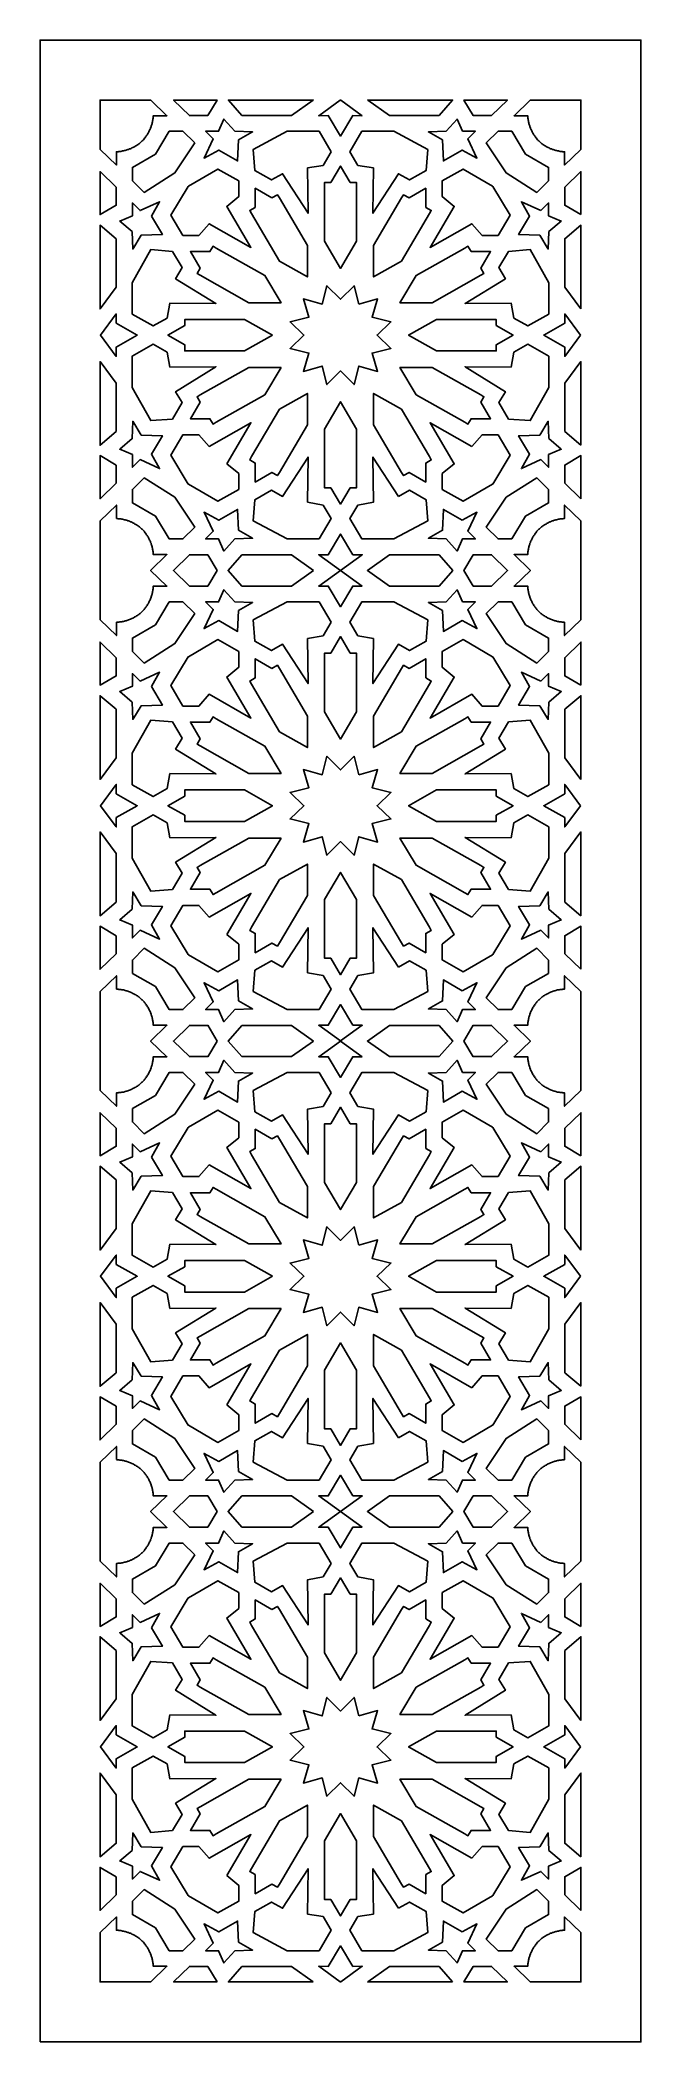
# Model space of a CAD drawing. Extents: x -150 to 150, y -500 to 500.
import ezdxf

# ---------------------------------------------------------------- set-up
doc = ezdxf.new("R2010")
doc.units = 0
doc.layers.add('LAYER_1', color=18, linetype='CONTINUOUS')

msp = doc.modelspace()

# ---------------------------------------------------------------- linework, layer by layer
at = {"layer": 'LAYER_1'}
for points in [[(-150, -500), (150, -500), (150, 500), (-150, 500)], [(-94.8, 470), (-120, 470), (-120, 445.4), (-111.9, 437.5), (-111.9, 444.2), (-111.5, 444.2), (-111, 444.2), (-110.6, 444.3), (-110.1, 444.3), (-109.7, 444.4), (-109.2, 444.5), (-108.8, 444.6), (-108.3, 444.7), (-107.9, 444.8), (-107.5, 444.9), (-107, 445), (-106.6, 445.1), (-106.2, 445.3), (-105.8, 445.4), (-105.3, 445.6), (-104.9, 445.7), (-104.5, 445.9), (-104.1, 446.1), (-103.7, 446.3), (-103.3, 446.5), (-102.9, 446.7), (-102.6, 446.9), (-102.2, 447.2), (-101.8, 447.4), (-101.4, 447.6), (-101.1, 447.9), (-100.7, 448.2), (-100.4, 448.4), (-100, 448.7), (-99.7, 449), (-99.4, 449.3), (-99, 449.6), (-98.7, 449.9), (-98.4, 450.2), (-98.1, 450.6), (-97.9, 450.9), (-97.6, 451.2), (-97.3, 451.6), (-97.1, 451.9), (-96.8, 452.3), (-96.6, 452.7), (-96.3, 453), (-96.1, 453.4), (-95.9, 453.8), (-95.7, 454.2), (-95.5, 454.6), (-95.3, 455), (-95.1, 455.4), (-94.9, 455.8), (-94.8, 456.2), (-94.6, 456.6), (-94.5, 457), (-94.3, 457.4), (-94.2, 457.8), (-94.1, 458.3), (-94, 458.7), (-93.9, 459.1), (-93.8, 459.6), (-93.7, 460), (-93.7, 460.4), (-93.6, 460.9), (-93.6, 461.3), (-93.6, 461.8), (-93.5, 462.2), (-86.7, 462.2), (-94.7, 470)], [(-66.3, 462.3), (-66.4, 462.3), (-75.4, 462.3), (-83.3, 470), (-61.6, 470)], [(-24.5, 462.3), (-49.2, 462.3), (-56, 470), (-13.6, 470)], [(10.9, 462.2), (6.1, 462.3), (0, 452), (-6.1, 462.3), (-10.9, 462.2), (-0.1, 470), (0.1, 470)], [(49.2, 462.3), (24.5, 462.3), (13.6, 470), (56, 470)], [(75.4, 462.3), (66.4, 462.3), (66.3, 462.3), (61.6, 470), (83.3, 470)], [(94.8, 470), (120, 470), (120, 445.4), (111.9, 437.5), (111.9, 444.2), (111.5, 444.2), (111, 444.2), (110.6, 444.3), (110.1, 444.3), (109.7, 444.4), (109.2, 444.5), (108.8, 444.6), (108.3, 444.7), (107.9, 444.8), (107.5, 444.9), (107, 445), (106.6, 445.1), (106.2, 445.3), (105.8, 445.4), (105.3, 445.6), (104.9, 445.7), (104.5, 445.9), (104.1, 446.1), (103.7, 446.3), (103.3, 446.5), (102.9, 446.7), (102.6, 446.9), (102.2, 447.2), (101.8, 447.4), (101.4, 447.6), (101.1, 447.9), (100.7, 448.2), (100.4, 448.4), (100, 448.7), (99.7, 449), (99.4, 449.3), (99, 449.6), (98.7, 449.9), (98.4, 450.2), (98.1, 450.6), (97.9, 450.9), (97.6, 451.2), (97.3, 451.6), (97.1, 451.9), (96.8, 452.3), (96.6, 452.7), (96.3, 453), (96.1, 453.4), (95.9, 453.8), (95.7, 454.2), (95.5, 454.6), (95.3, 455), (95.1, 455.4), (94.9, 455.8), (94.8, 456.2), (94.6, 456.6), (94.5, 457), (94.3, 457.4), (94.2, 457.8), (94.1, 458.3), (94, 458.7), (93.9, 459.1), (93.8, 459.6), (93.7, 460), (93.7, 460.4), (93.6, 460.9), (93.6, 461.3), (93.6, 461.8), (93.5, 462.2), (86.7, 462.2), (94.7, 470)], [(-52.7, 454.4), (-43.9, 454.1), (-51, 450.1), (-51.4, 439.6), (-60.8, 445), (-68.1, 441), (-63.5, 450.6), (-67.4, 454.4), (-60.9, 454.4), (-58.2, 460.5)], [(60.9, 454.4), (67.4, 454.4), (63.5, 450.6), (68.1, 441), (60.8, 445), (51.4, 439.6), (51, 450.1), (43.9, 454.1), (52.7, 454.4), (58.2, 460.5)], [(-72.8, 448.6), (-82.7, 433.6), (-98, 423.9), (-103.9, 429.7), (-103.9, 436.4), (-92.3, 443), (-85.5, 454.4), (-78.7, 454.4)], [(-4.7, 444.2), (-8.7, 437.4), (-16.4, 436.1), (-16.2, 413.5), (-28.9, 433.2), (-34.4, 430.1), (-42.7, 434.8), (-43.6, 445.4), (-26.7, 454.4), (-10.7, 454.4)], [(43.6, 445.4), (42.7, 434.8), (34.4, 430.1), (28.9, 433.2), (16.2, 413.5), (16.4, 436.1), (8.7, 437.4), (4.7, 444.2), (10.7, 454.4), (26.7, 454.4)], [(92.3, 443), (103.9, 436.4), (103.9, 429.7), (98, 423.9), (82.7, 433.6), (72.8, 448.6), (78.7, 454.4), (85.5, 454.4)], [(-112, 426.5), (-112, 419.4), (-112, 417.6), (-112, 417.5), (-120, 412.8), (-120, 434.3)], [(-50.8, 429.7), (-50.8, 421.8), (-56.8, 416.9), (-44.7, 396.4), (-65.6, 408.2), (-70.7, 402.4), (-78.7, 402.4), (-84.7, 412.6), (-76, 426.9), (-75.9, 427), (-75.9, 427), (-61.3, 435.5)], [(4.9, 428.8), (8, 428.8), (8, 426.9), (8, 399.5), (0, 385.9), (-8, 399.5), (-8, 426.9), (-8, 428.8), (-4.9, 428.8), (0, 437)], [(75.9, 427), (75.9, 427), (76, 426.9), (84.7, 412.6), (78.7, 402.4), (70.7, 402.4), (65.6, 408.2), (44.7, 396.4), (56.8, 416.9), (50.8, 421.8), (50.8, 429.7), (61.3, 435.5)], [(120, 412.8), (112, 417.5), (112, 417.6), (112, 419.4), (112, 426.5), (120, 434.3)], [(-34.2, 421.2), (-31.5, 422.7), (-30.5, 421.2), (-16.5, 397.4), (-16.5, 381.7), (-30.4, 389.5), (-44.4, 413.3), (-45.3, 414.9), (-42.6, 416.4), (-42.6, 426)], [(42.6, 416.4), (45.3, 414.9), (44.4, 413.3), (30.4, 389.5), (16.5, 381.7), (16.5, 397.4), (30.5, 421.2), (31.5, 422.7), (34.2, 421.2), (42.6, 426)], [(-94.4, 412.1), (-88.9, 402.9), (-99.5, 402.6), (-103.7, 395.6), (-104, 404.3), (-110.2, 409.6), (-103.9, 412.2), (-103.9, 418.6), (-100.1, 414.8), (-90.3, 419.2)], [(100.1, 414.8), (103.9, 418.6), (103.9, 412.2), (110.2, 409.6), (104, 404.3), (103.7, 395.6), (99.5, 402.6), (88.9, 402.9), (94.4, 412.1), (90.3, 419.2)], [(-112, 400.7), (-112, 398.9), (-112, 376.6), (-120, 365.7), (-120, 407.5)], [(120, 365.7), (112, 376.6), (112, 398.9), (112, 400.7), (120, 407.5)], [(-83.9, 394.4), (-79.1, 386.3), (-82.3, 380.8), (-62.2, 368.4), (-85.2, 368.6), (-86.6, 361.1), (-93.6, 357.2), (-104, 363.1), (-104, 378.8), (-94.7, 395.3)], [(-62, 396.1), (-37.7, 382.4), (-29.7, 368.8), (-45.7, 368.8), (-70, 382.5), (-71.6, 383.4), (-70.1, 386.1), (-74.9, 394.3), (-65.2, 394.3), (-63.6, 397)], [(65.2, 394.3), (74.9, 394.3), (70.1, 386.1), (71.6, 383.4), (70, 382.5), (45.7, 368.8), (29.7, 368.8), (37.7, 382.4), (62, 396.1), (63.6, 397)], [(104, 378.8), (104, 363.1), (93.6, 357.2), (86.6, 361.1), (85.2, 368.6), (62.2, 368.4), (82.3, 380.8), (79.1, 386.3), (83.9, 394.4), (94.7, 395.3)], [(9.1, 368.1), (18.5, 370.7), (18.5, 370.7), (18.5, 370.7), (15.8, 361.5), (25.2, 359.2), (18.3, 352.6), (18.3, 352.6), (18.3, 352.6), (18.3, 352.6), (18.3, 352.6), (25.2, 346), (15.8, 343.6), (18.5, 334.5), (18.5, 334.5), (18.5, 334.5), (9.1, 337.1), (6.8, 327.9), (0, 334.7), (-6.8, 327.9), (-9.1, 337.1), (-18.5, 334.5), (-18.5, 334.5), (-18.5, 334.5), (-15.8, 343.6), (-25.2, 346), (-18.3, 352.6), (-18.3, 352.6), (-18.3, 352.6), (-18.3, 352.6), (-18.3, 352.6), (-25.2, 359.2), (-15.8, 361.5), (-18.5, 370.7), (-18.5, 370.7), (-18.5, 370.7), (-9.1, 368.1), (-6.8, 377.3), (0, 370.5), (6.8, 377.3)], [(0, 370.5), (0, 370.5), (0, 370.5)], [(-112, 358.5), (-101.5, 352.6), (-112, 346.6), (-112, 342), (-119.9, 352.6), (-112, 363.2)], [(-34, 352.6), (-47.9, 344.7), (-77.8, 344.7), (-77.8, 347.8), (-86.2, 352.6), (-77.8, 357.4), (-77.8, 360.4), (-47.9, 360.4)], [(77.8, 357.4), (86.2, 352.6), (77.8, 347.8), (77.8, 344.7), (47.9, 344.7), (34, 352.6), (47.9, 360.4), (77.8, 360.4)], [(119.9, 352.6), (112, 342), (112, 346.6), (101.5, 352.6), (112, 358.5), (112, 363.2)], [(-86.6, 344.1), (-85.2, 336.6), (-62.2, 336.8), (-82.3, 324.3), (-79.1, 318.9), (-83.9, 310.7), (-94.7, 309.9), (-104, 326.4), (-104, 342.1), (-93.6, 348)], [(104, 342.1), (104, 326.4), (94.7, 309.9), (83.9, 310.7), (79.1, 318.9), (82.3, 324.3), (62.2, 336.8), (85.2, 336.6), (86.6, 344.1), (93.6, 348)], [(-112, 328.6), (-112, 306.3), (-112, 304.5), (-120, 297.6), (-120, 339.4)], [(-29.7, 336.4), (-37.7, 322.8), (-62, 309.1), (-63.6, 308.2), (-65.2, 310.8), (-74.9, 310.8), (-70.1, 319.1), (-71.6, 321.8), (-70, 322.7), (-45.7, 336.4)], [(0, 334.7), (0, 334.7), (0, 334.7)], [(70, 322.7), (71.6, 321.8), (70.1, 319.1), (74.9, 310.8), (65.2, 310.8), (63.6, 308.2), (62, 309.1), (37.7, 322.8), (29.7, 336.4), (45.7, 336.4)], [(120, 297.6), (112, 304.5), (112, 306.3), (112, 328.6), (120, 339.4)], [(-16.5, 307.8), (-30.5, 284), (-31.5, 282.4), (-34.2, 284), (-42.6, 279.2), (-42.6, 288.7), (-45.3, 290.3), (-44.4, 291.9), (-30.4, 315.6), (-16.5, 323.5)], [(30.4, 315.6), (44.4, 291.9), (45.3, 290.3), (42.6, 288.7), (42.6, 279.2), (34.2, 284), (31.5, 282.4), (30.5, 284), (16.5, 307.8), (16.5, 323.5)], [(8, 305.7), (8, 278.3), (8, 276.4), (4.9, 276.4), (0, 268.2), (-4.9, 276.4), (-8, 276.4), (-8, 278.3), (-8, 305.7), (0, 319.3)], [(-99.5, 302.6), (-88.9, 302.3), (-94.4, 293.1), (-90.3, 285.9), (-100.1, 290.4), (-103.9, 286.6), (-103.9, 292.9), (-110.2, 295.6), (-104, 300.9), (-103.7, 309.6)], [(-56.8, 288.3), (-50.8, 283.4), (-50.8, 275.5), (-61.3, 269.6), (-75.9, 278.2), (-75.9, 278.2), (-76, 278.2), (-84.7, 292.6), (-78.7, 302.8), (-70.7, 302.8), (-65.6, 297), (-44.7, 308.8)], [(65.6, 297), (70.7, 302.8), (78.7, 302.8), (84.7, 292.6), (76, 278.2), (75.9, 278.2), (75.9, 278.2), (61.3, 269.6), (50.8, 275.5), (50.8, 283.4), (56.8, 288.3), (44.7, 308.8)], [(104, 300.9), (110.2, 295.6), (103.9, 292.9), (103.9, 286.6), (100.1, 290.4), (90.3, 285.9), (94.4, 293.1), (88.9, 302.3), (99.5, 302.6), (103.7, 309.6)], [(-112, 287.7), (-112, 287.6), (-112, 285.8), (-112, 278.7), (-120, 270.9), (-120, 292.4)], [(-16.4, 269.1), (-8.7, 267.7), (-4.7, 261), (-10.7, 250.8), (-26.7, 250.8), (-43.6, 259.8), (-42.7, 270.4), (-34.4, 275.1), (-28.9, 272), (-16.2, 291.7)], [(28.9, 272), (34.4, 275.1), (42.7, 270.4), (43.6, 259.8), (26.7, 250.8), (10.7, 250.8), (4.7, 261), (8.7, 267.7), (16.4, 269.1), (16.2, 291.7)], [(120, 270.9), (112, 278.7), (112, 285.8), (112, 287.6), (112, 287.7), (120, 292.4)], [(-82.7, 271.6), (-72.8, 256.6), (-78.7, 250.8), (-85.5, 250.8), (-92.3, 262.2), (-103.9, 268.8), (-103.9, 275.5), (-98, 281.3)], [(103.9, 275.5), (103.9, 268.8), (92.3, 262.2), (85.5, 250.8), (78.7, 250.8), (72.8, 256.6), (82.7, 271.6), (98, 281.3)], [(-111.9, 261), (-111.5, 261), (-111, 260.9), (-110.6, 260.9), (-110.1, 260.8), (-109.7, 260.8), (-109.2, 260.7), (-108.8, 260.6), (-108.3, 260.5), (-107.9, 260.4), (-107.5, 260.3), (-107, 260.2), (-106.6, 260.1), (-106.2, 259.9), (-105.8, 259.8), (-105.3, 259.6), (-104.9, 259.4), (-104.5, 259.3), (-104.1, 259.1), (-103.7, 258.9), (-103.3, 258.7), (-102.9, 258.5), (-102.6, 258.2), (-102.2, 258), (-101.8, 257.8), (-101.4, 257.5), (-101.1, 257.3), (-100.7, 257), (-100.4, 256.8), (-100, 256.5), (-99.7, 256.2), (-99.4, 255.9), (-99, 255.6), (-98.7, 255.3), (-98.4, 255), (-98.1, 254.6), (-97.9, 254.3), (-97.6, 253.9), (-97.3, 253.6), (-97.1, 253.2), (-96.8, 252.9), (-96.6, 252.5), (-96.3, 252.2), (-96.1, 251.8), (-95.9, 251.4), (-95.7, 251), (-95.5, 250.6), (-95.3, 250.2), (-95.1, 249.8), (-94.9, 249.4), (-94.8, 249), (-94.6, 248.6), (-94.5, 248.2), (-94.3, 247.8), (-94.2, 247.3), (-94.1, 246.9), (-94, 246.5), (-93.9, 246.1), (-93.8, 245.6), (-93.7, 245.2), (-93.7, 244.8), (-93.6, 244.3), (-93.6, 243.9), (-93.6, 243.4), (-93.5, 243), (-86.7, 243), (-94.8, 235.1), (-86.7, 227.2), (-93.5, 227.2), (-93.6, 226.7), (-93.6, 226.3), (-93.6, 225.8), (-93.7, 225.4), (-93.7, 224.9), (-93.8, 224.5), (-93.9, 224.1), (-94, 223.6), (-94.1, 223.2), (-94.2, 222.8), (-94.3, 222.3), (-94.5, 221.9), (-94.6, 221.5), (-94.8, 221.1), (-94.9, 220.7), (-95.1, 220.3), (-95.3, 219.9), (-95.5, 219.5), (-95.7, 219.1), (-95.9, 218.7), (-96.1, 218.3), (-96.3, 218), (-96.6, 217.6), (-96.8, 217.2), (-97.1, 216.9), (-97.3, 216.5), (-97.6, 216.2), (-97.9, 215.8), (-98.1, 215.5), (-98.4, 215.2), (-98.7, 214.8), (-99, 214.5), (-99.4, 214.2), (-99.7, 213.9), (-100, 213.6), (-100.4, 213.4), (-100.7, 213.1), (-101.1, 212.8), (-101.4, 212.6), (-101.8, 212.3), (-102.2, 212.1), (-102.6, 211.9), (-102.9, 211.7), (-103.3, 211.4), (-103.7, 211.2), (-104.1, 211), (-104.5, 210.9), (-104.9, 210.7), (-105.3, 210.5), (-105.8, 210.4), (-106.2, 210.2), (-106.6, 210.1), (-107, 209.9), (-107.5, 209.8), (-107.9, 209.7), (-108.3, 209.6), (-108.8, 209.5), (-109.2, 209.4), (-109.7, 209.3), (-110.1, 209.3), (-110.6, 209.2), (-111, 209.2), (-111.5, 209.2), (-111.9, 209.1), (-111.9, 202.5), (-120, 210.4), (-120, 259.8), (-111.9, 267.7)], [(-51, 255.1), (-43.9, 251.1), (-52.7, 250.8), (-58.2, 244.7), (-60.9, 250.8), (-67.4, 250.8), (-63.5, 254.6), (-68.1, 264.1), (-60.8, 260.1), (-51.4, 265.5)], [(60.8, 260.1), (68.1, 264.1), (63.5, 254.6), (67.4, 250.8), (60.9, 250.8), (58.2, 244.7), (52.7, 250.8), (43.9, 251.1), (51, 255.1), (51.4, 265.5)], [(120, 259.8), (120, 210.4), (111.9, 202.5), (111.9, 209.1), (111.5, 209.2), (111, 209.2), (110.6, 209.2), (110.1, 209.3), (109.7, 209.3), (109.2, 209.4), (108.8, 209.5), (108.3, 209.6), (107.9, 209.7), (107.5, 209.8), (107, 209.9), (106.6, 210.1), (106.2, 210.2), (105.8, 210.4), (105.3, 210.5), (104.9, 210.7), (104.5, 210.9), (104.1, 211), (103.7, 211.2), (103.3, 211.4), (102.9, 211.7), (102.6, 211.9), (102.2, 212.1), (101.8, 212.3), (101.4, 212.6), (101.1, 212.8), (100.7, 213.1), (100.4, 213.4), (100, 213.6), (99.7, 213.9), (99.4, 214.2), (99, 214.5), (98.7, 214.8), (98.4, 215.2), (98.1, 215.5), (97.9, 215.8), (97.6, 216.2), (97.3, 216.5), (97.1, 216.9), (96.8, 217.2), (96.6, 217.6), (96.3, 218), (96.1, 218.3), (95.9, 218.7), (95.7, 219.1), (95.5, 219.5), (95.3, 219.9), (95.1, 220.3), (94.9, 220.7), (94.8, 221.1), (94.6, 221.5), (94.5, 221.9), (94.3, 222.3), (94.2, 222.8), (94.1, 223.2), (94, 223.6), (93.9, 224.1), (93.8, 224.5), (93.7, 224.9), (93.7, 225.4), (93.6, 225.8), (93.6, 226.3), (93.6, 226.7), (93.5, 227.2), (86.7, 227.2), (94.8, 235.1), (86.7, 243), (93.5, 243), (93.6, 243.4), (93.6, 243.9), (93.6, 244.3), (93.7, 244.8), (93.7, 245.2), (93.8, 245.6), (93.9, 246.1), (94, 246.5), (94.1, 246.9), (94.2, 247.3), (94.3, 247.8), (94.5, 248.2), (94.6, 248.6), (94.8, 249), (94.9, 249.4), (95.1, 249.8), (95.3, 250.2), (95.5, 250.6), (95.7, 251), (95.9, 251.4), (96.1, 251.8), (96.3, 252.2), (96.6, 252.5), (96.8, 252.9), (97.1, 253.2), (97.3, 253.6), (97.6, 253.9), (97.9, 254.3), (98.1, 254.6), (98.4, 255), (98.7, 255.3), (99, 255.6), (99.4, 255.9), (99.7, 256.2), (100, 256.5), (100.4, 256.8), (100.7, 257), (101.1, 257.3), (101.4, 257.5), (101.8, 257.8), (102.2, 258), (102.6, 258.2), (102.9, 258.5), (103.3, 258.7), (103.7, 258.9), (104.1, 259.1), (104.5, 259.3), (104.9, 259.4), (105.3, 259.6), (105.8, 259.8), (106.2, 259.9), (106.6, 260.1), (107, 260.2), (107.5, 260.3), (107.9, 260.4), (108.3, 260.5), (108.8, 260.6), (109.2, 260.7), (109.7, 260.8), (110.1, 260.8), (110.6, 260.9), (111, 260.9), (111.5, 261), (111.9, 261), (111.9, 267.7)], [(6.1, 242.9), (10.9, 242.9), (0, 235.1), (-10.9, 242.9), (-6.1, 242.9), (0, 253.2)], [(-61.5, 235.1), (-66.3, 227.2), (-66.4, 227.2), (-75.4, 227.2), (-83.4, 235.1), (-75.4, 242.9), (-66.4, 242.9), (-66.3, 242.9)], [(-13.4, 235.1), (-24.5, 227.2), (-49.2, 227.2), (-56.1, 235.1), (-49.2, 242.9), (-24.5, 242.9)], [(56.1, 235.1), (49.2, 227.2), (24.5, 227.2), (13.4, 235.1), (24.5, 242.9), (49.2, 242.9)], [(66.4, 242.9), (75.4, 242.9), (83.4, 235.1), (75.4, 227.2), (66.4, 227.2), (66.3, 227.2), (61.5, 235.1), (66.3, 242.9)], [(10.9, 227.2), (6.1, 227.2), (0, 216.9), (-6.1, 227.2), (-10.9, 227.2), (0, 235)], [(-52.7, 219.4), (-43.9, 219.1), (-51, 215), (-51.4, 204.6), (-60.8, 210), (-68.1, 206), (-63.5, 215.6), (-67.4, 219.3), (-60.9, 219.3), (-58.2, 225.4)], [(60.9, 219.3), (67.4, 219.3), (63.5, 215.6), (68.1, 206), (60.8, 210), (51.4, 204.6), (51, 215), (43.9, 219.1), (52.7, 219.4), (58.2, 225.4)], [(-72.8, 213.5), (-82.7, 198.5), (-98, 188.8), (-103.9, 194.6), (-103.9, 201.3), (-92.3, 207.9), (-85.5, 219.3), (-78.7, 219.3)], [(-4.7, 209.2), (-8.7, 202.4), (-16.4, 201), (-16.2, 178.5), (-28.9, 198.2), (-34.4, 195), (-42.7, 199.7), (-43.6, 210.3), (-26.7, 219.4), (-10.7, 219.4)], [(43.6, 210.3), (42.7, 199.7), (34.4, 195), (28.9, 198.2), (16.2, 178.5), (16.4, 201), (8.7, 202.4), (4.7, 209.2), (10.7, 219.4), (26.7, 219.4)], [(92.3, 207.9), (103.9, 201.3), (103.9, 194.6), (98, 188.8), (82.7, 198.5), (72.8, 213.5), (78.7, 219.3), (85.5, 219.3)], [(-50.8, 194.6), (-50.8, 186.7), (-56.8, 181.8), (-44.7, 161.3), (-65.6, 173.2), (-70.7, 167.3), (-78.7, 167.3), (-84.7, 177.5), (-76, 191.9), (-75.9, 191.9), (-75.9, 191.9), (-61.3, 200.5)], [(4.9, 193.7), (8, 193.7), (8, 191.9), (8, 164.4), (0, 150.8), (-8, 164.4), (-8, 191.9), (-8, 193.7), (-4.9, 193.7), (0, 202)], [(75.9, 191.9), (75.9, 191.9), (76, 191.9), (84.7, 177.5), (78.7, 167.3), (70.7, 167.3), (65.6, 173.2), (44.7, 161.3), (56.8, 181.8), (50.8, 186.7), (50.8, 194.6), (61.3, 200.5)], [(-112, 191.4), (-112, 184.3), (-112, 182.5), (-112, 182.4), (-120, 177.8), (-120, 199.3)], [(-34.2, 186.1), (-31.5, 187.7), (-30.5, 186.1), (-16.5, 162.3), (-16.5, 146.6), (-30.4, 154.5), (-44.4, 178.3), (-45.3, 179.8), (-42.6, 181.4), (-42.6, 190.9)], [(42.6, 181.4), (45.3, 179.8), (44.4, 178.3), (30.4, 154.5), (16.5, 146.6), (16.5, 162.3), (30.5, 186.1), (31.5, 187.7), (34.2, 186.1), (42.6, 190.9)], [(120, 177.8), (112, 182.4), (112, 182.5), (112, 184.3), (112, 191.4), (120, 199.3)], [(-94.4, 177), (-88.9, 167.8), (-99.5, 167.5), (-103.7, 160.6), (-104, 169.2), (-110.2, 174.5), (-103.9, 177.2), (-103.9, 183.5), (-100.1, 179.8), (-90.3, 184.2)], [(100.1, 179.8), (103.9, 183.5), (103.9, 177.2), (110.2, 174.5), (104, 169.2), (103.7, 160.6), (99.5, 167.5), (88.9, 167.8), (94.4, 177), (90.3, 184.2)], [(-112, 165.7), (-112, 163.8), (-112, 141.5), (-120, 130.7), (-120, 172.5)], [(120, 130.7), (112, 141.5), (112, 163.8), (112, 165.7), (120, 172.5)], [(-83.9, 159.4), (-79.1, 151.2), (-82.3, 145.8), (-62.2, 133.4), (-85.2, 133.6), (-86.6, 126.1), (-93.6, 122.1), (-104, 128), (-104, 143.7), (-94.7, 160.2)], [(-62, 161), (-37.7, 147.3), (-29.7, 133.7), (-45.7, 133.7), (-70, 147.4), (-71.6, 148.3), (-70.1, 151), (-74.9, 159.3), (-65.2, 159.3), (-63.6, 161.9)], [(65.2, 159.3), (74.9, 159.3), (70.1, 151), (71.6, 148.3), (70, 147.4), (45.7, 133.7), (29.7, 133.7), (37.7, 147.3), (62, 161), (63.6, 161.9)], [(104, 143.7), (104, 128), (93.6, 122.1), (86.6, 126.1), (85.2, 133.6), (62.2, 133.4), (82.3, 145.8), (79.1, 151.2), (83.9, 159.4), (94.7, 160.2)], [(9.1, 133), (18.5, 135.6), (18.5, 135.6), (18.5, 135.6), (15.8, 126.5), (25.2, 124.2), (18.3, 117.5), (18.3, 117.5), (18.3, 117.5), (18.3, 117.5), (18.3, 117.5), (25.2, 110.9), (15.8, 108.6), (18.5, 99.4), (18.5, 99.4), (18.5, 99.4), (9.1, 102), (6.8, 92.8), (0, 99.6), (-6.8, 92.8), (-9.1, 102), (-18.5, 99.4), (-18.5, 99.4), (-18.5, 99.4), (-15.8, 108.6), (-25.2, 110.9), (-18.3, 117.5), (-18.3, 117.5), (-18.3, 117.5), (-18.3, 117.5), (-18.3, 117.5), (-25.2, 124.2), (-15.8, 126.5), (-18.5, 135.6), (-18.5, 135.6), (-18.5, 135.6), (-9.1, 133), (-6.8, 142.2), (0, 135.4), (6.8, 142.2)], [(0, 135.4), (0, 135.4), (0, 135.4)], [(-112, 123.5), (-101.5, 117.5), (-112, 111.6), (-112, 106.9), (-119.9, 117.5), (-112, 128.2)], [(-47.9, 125.4), (-34, 117.5), (-47.9, 109.7), (-77.8, 109.7), (-77.8, 112.8), (-86.2, 117.5), (-77.8, 122.3), (-77.8, 125.4), (-75.9, 125.4)], [(77.8, 122.3), (86.2, 117.5), (77.8, 112.8), (77.8, 109.7), (47.9, 109.7), (34, 117.5), (47.9, 125.4), (77.8, 125.4)], [(119.9, 117.5), (112, 106.9), (112, 111.6), (101.5, 117.5), (112, 123.5), (112, 128.2)], [(-86.6, 109), (-85.2, 101.5), (-62.2, 101.7), (-82.3, 89.3), (-79.1, 83.8), (-83.9, 75.7), (-94.7, 74.9), (-104, 91.4), (-104, 107), (-93.6, 112.9)], [(104, 107), (104, 91.4), (94.7, 74.9), (83.9, 75.7), (79.1, 83.8), (82.3, 89.3), (62.2, 101.7), (85.2, 101.5), (86.6, 109), (93.6, 112.9)], [(-112, 93.6), (-112, 71.2), (-112, 69.4), (-120, 62.6), (-120, 104.4)], [(-29.7, 101.4), (-37.7, 87.8), (-62, 74), (-63.6, 73.1), (-65.2, 75.8), (-74.9, 75.8), (-70.1, 84.1), (-71.6, 86.7), (-70, 87.6), (-45.7, 101.4)], [(70, 87.6), (71.6, 86.7), (70.1, 84.1), (74.9, 75.8), (65.2, 75.8), (63.6, 73.1), (62, 74), (37.7, 87.8), (29.7, 101.4), (45.7, 101.4)], [(120, 62.6), (112, 69.4), (112, 71.2), (112, 93.6), (120, 104.4)], [(0, 99.6), (0, 99.6), (0, 99.6)], [(-16.5, 72.7), (-30.5, 49), (-31.5, 47.4), (-34.2, 48.9), (-42.6, 44.1), (-42.6, 53.7), (-45.3, 55.2), (-44.4, 56.8), (-30.4, 80.6), (-16.5, 88.4)], [(8, 70.7), (8, 43.2), (8, 41.4), (4.9, 41.4), (0, 33.1), (-4.9, 41.4), (-8, 41.4), (-8, 43.2), (-8, 70.7), (0, 84.2)], [(30.4, 80.6), (44.4, 56.8), (45.3, 55.2), (42.6, 53.7), (42.6, 44.1), (34.2, 48.9), (31.5, 47.4), (30.5, 49), (16.5, 72.7), (16.5, 88.4)], [(-99.5, 67.6), (-88.9, 67.2), (-94.4, 58), (-90.3, 50.9), (-100.1, 55.3), (-103.9, 51.5), (-103.9, 57.9), (-110.2, 60.5), (-104, 65.9), (-103.7, 74.5)], [(-56.8, 53.2), (-50.8, 48.3), (-50.8, 40.5), (-61.3, 34.6), (-75.9, 43.1), (-75.9, 43.2), (-76, 43.2), (-84.7, 57.5), (-78.7, 67.7), (-70.7, 67.7), (-65.6, 61.9), (-44.7, 73.7)], [(65.6, 61.9), (70.7, 67.7), (78.7, 67.7), (84.7, 57.5), (76, 43.2), (75.9, 43.2), (75.9, 43.1), (61.3, 34.6), (50.8, 40.5), (50.8, 48.3), (56.8, 53.2), (44.7, 73.7)], [(104, 65.9), (110.2, 60.5), (103.9, 57.9), (103.9, 51.5), (100.1, 55.3), (90.3, 50.9), (94.4, 58), (88.9, 67.2), (99.5, 67.6), (103.7, 74.5)], [(-112, 52.6), (-112, 52.5), (-112, 50.7), (-112, 43.6), (-120, 35.8), (-120, 57.3)], [(-16.4, 34), (-8.7, 32.7), (-4.7, 25.9), (-10.7, 15.7), (-26.7, 15.7), (-43.6, 24.8), (-42.7, 35.3), (-34.4, 40), (-28.9, 36.9), (-16.2, 56.6)], [(28.9, 36.9), (34.4, 40), (42.7, 35.3), (43.6, 24.8), (26.7, 15.7), (10.7, 15.7), (4.7, 25.9), (8.7, 32.7), (16.4, 34), (16.2, 56.6)], [(120, 35.8), (112, 43.6), (112, 50.7), (112, 52.5), (112, 52.6), (120, 57.3)], [(-82.7, 36.5), (-72.8, 21.6), (-78.7, 15.7), (-85.5, 15.7), (-92.3, 27.2), (-103.9, 33.8), (-103.9, 40.4), (-98, 46.3)], [(103.9, 40.4), (103.9, 33.8), (92.3, 27.2), (85.5, 15.7), (78.7, 15.7), (72.8, 21.6), (82.7, 36.5), (98, 46.3)], [(-111.9, 25.9), (-111.5, 25.9), (-111, 25.9), (-110.6, 25.8), (-110.1, 25.8), (-109.7, 25.7), (-109.2, 25.6), (-108.8, 25.6), (-108.3, 25.5), (-107.9, 25.4), (-107.5, 25.2), (-107, 25.1), (-106.6, 25), (-106.2, 24.9), (-105.8, 24.7), (-105.3, 24.5), (-104.9, 24.4), (-104.5, 24.2), (-104.1, 24), (-103.7, 23.8), (-103.3, 23.6), (-102.9, 23.4), (-102.6, 23.2), (-102.2, 23), (-101.8, 22.7), (-101.4, 22.5), (-101.1, 22.2), (-100.7, 22), (-100.4, 21.7), (-100, 21.4), (-99.7, 21.1), (-99.4, 20.8), (-99, 20.5), (-98.7, 20.2), (-98.4, 19.9), (-98.1, 19.6), (-97.9, 19.2), (-97.6, 18.9), (-97.3, 18.5), (-97.1, 18.2), (-96.8, 17.8), (-96.6, 17.5), (-96.3, 17.1), (-96.1, 16.7), (-95.9, 16.3), (-95.7, 16), (-95.5, 15.6), (-95.3, 15.2), (-95.1, 14.8), (-94.9, 14.4), (-94.8, 14), (-94.6, 13.5), (-94.5, 13.1), (-94.3, 12.7), (-94.2, 12.3), (-94.1, 11.9), (-94, 11.4), (-93.9, 11), (-93.8, 10.6), (-93.7, 10.1), (-93.7, 9.7), (-93.6, 9.2), (-93.6, 8.8), (-93.6, 8.4), (-93.5, 7.9), (-86.7, 7.9), (-94.8, 0), (-86.7, -7.9), (-93.5, -7.9), (-93.6, -8.4), (-93.6, -8.8), (-93.6, -9.2), (-93.7, -9.7), (-93.7, -10.1), (-93.8, -10.6), (-93.9, -11), (-94, -11.4), (-94.1, -11.9), (-94.2, -12.3), (-94.3, -12.7), (-94.5, -13.1), (-94.6, -13.5), (-94.8, -14), (-94.9, -14.4), (-95.1, -14.8), (-95.3, -15.2), (-95.5, -15.6), (-95.7, -16), (-95.9, -16.3), (-96.1, -16.7), (-96.3, -17.1), (-96.6, -17.5), (-96.8, -17.8), (-97.1, -18.2), (-97.3, -18.5), (-97.6, -18.9), (-97.9, -19.2), (-98.1, -19.6), (-98.4, -19.9), (-98.7, -20.2), (-99, -20.5), (-99.4, -20.8), (-99.7, -21.1), (-100, -21.4), (-100.4, -21.7), (-100.7, -22), (-101.1, -22.2), (-101.4, -22.5), (-101.8, -22.7), (-102.2, -23), (-102.6, -23.2), (-102.9, -23.4), (-103.3, -23.6), (-103.7, -23.8), (-104.1, -24), (-104.5, -24.2), (-104.9, -24.4), (-105.3, -24.5), (-105.8, -24.7), (-106.2, -24.9), (-106.6, -25), (-107, -25.1), (-107.5, -25.2), (-107.9, -25.4), (-108.3, -25.5), (-108.8, -25.6), (-109.2, -25.6), (-109.7, -25.7), (-110.1, -25.8), (-110.6, -25.8), (-111, -25.9), (-111.5, -25.9), (-111.9, -25.9), (-111.9, -32.6), (-120, -24.7), (-120, 24.7), (-111.9, 32.6)], [(-51, 20), (-43.9, 16), (-52.7, 15.7), (-58.2, 9.6), (-60.9, 15.7), (-67.4, 15.7), (-63.5, 19.5), (-68.1, 29.1), (-60.8, 25.1), (-51.4, 30.5)], [(60.8, 25.1), (68.1, 29.1), (63.5, 19.5), (67.4, 15.7), (60.9, 15.7), (58.2, 9.6), (52.7, 15.7), (43.9, 16), (51, 20), (51.4, 30.5)], [(120, 24.7), (120, -24.7), (111.9, -32.6), (111.9, -25.9), (111.5, -25.9), (111, -25.9), (110.6, -25.8), (110.1, -25.8), (109.7, -25.7), (109.2, -25.6), (108.8, -25.6), (108.3, -25.5), (107.9, -25.4), (107.5, -25.2), (107, -25.1), (106.6, -25), (106.2, -24.9), (105.8, -24.7), (105.3, -24.5), (104.9, -24.4), (104.5, -24.2), (104.1, -24), (103.7, -23.8), (103.3, -23.6), (102.9, -23.4), (102.6, -23.2), (102.2, -23), (101.8, -22.7), (101.4, -22.5), (101.1, -22.2), (100.7, -22), (100.4, -21.7), (100, -21.4), (99.7, -21.1), (99.4, -20.8), (99, -20.5), (98.7, -20.2), (98.4, -19.9), (98.1, -19.6), (97.9, -19.2), (97.6, -18.9), (97.3, -18.5), (97.1, -18.2), (96.8, -17.8), (96.6, -17.5), (96.3, -17.1), (96.1, -16.7), (95.9, -16.3), (95.7, -16), (95.5, -15.6), (95.3, -15.2), (95.1, -14.8), (94.9, -14.4), (94.8, -14), (94.6, -13.5), (94.5, -13.1), (94.3, -12.7), (94.2, -12.3), (94.1, -11.9), (94, -11.4), (93.9, -11), (93.8, -10.6), (93.7, -10.1), (93.7, -9.7), (93.6, -9.2), (93.6, -8.8), (93.6, -8.4), (93.5, -7.9), (86.7, -7.9), (94.8, 0), (86.7, 7.9), (93.5, 7.9), (93.6, 8.4), (93.6, 8.8), (93.6, 9.2), (93.7, 9.7), (93.7, 10.1), (93.8, 10.6), (93.9, 11), (94, 11.4), (94.1, 11.9), (94.2, 12.3), (94.3, 12.7), (94.5, 13.1), (94.6, 13.5), (94.8, 14), (94.9, 14.4), (95.1, 14.8), (95.3, 15.2), (95.5, 15.6), (95.7, 16), (95.9, 16.3), (96.1, 16.7), (96.3, 17.1), (96.6, 17.5), (96.8, 17.8), (97.1, 18.2), (97.3, 18.5), (97.6, 18.9), (97.9, 19.2), (98.1, 19.6), (98.4, 19.9), (98.7, 20.2), (99, 20.5), (99.4, 20.8), (99.7, 21.1), (100, 21.4), (100.4, 21.7), (100.7, 22), (101.1, 22.2), (101.4, 22.5), (101.8, 22.7), (102.2, 23), (102.6, 23.2), (102.9, 23.4), (103.3, 23.6), (103.7, 23.8), (104.1, 24), (104.5, 24.2), (104.9, 24.4), (105.3, 24.5), (105.8, 24.7), (106.2, 24.9), (106.6, 25), (107, 25.1), (107.5, 25.2), (107.9, 25.4), (108.3, 25.5), (108.8, 25.6), (109.2, 25.6), (109.7, 25.7), (110.1, 25.8), (110.6, 25.8), (111, 25.9), (111.5, 25.9), (111.9, 25.9), (111.9, 32.6)], [(6.1, 7.9), (10.9, 7.9), (0, 0.1), (-10.9, 7.9), (-6.1, 7.9), (0, 18.2)], [(-61.5, 0), (-66.3, -7.9), (-66.4, -7.8), (-75.4, -7.8), (-83.4, 0), (-75.4, 7.8), (-66.4, 7.8), (-66.3, 7.9)], [(-13.4, 0), (-24.5, -7.8), (-47.3, -7.8), (-49.2, -7.8), (-56.1, 0), (-49.2, 7.8), (-47.3, 7.8), (-24.5, 7.8)], [(49.2, 7.8), (56.1, 0), (49.2, -7.8), (47.3, -7.8), (24.5, -7.8), (13.4, 0), (24.5, 7.8), (47.3, 7.8)], [(66.4, 7.8), (75.4, 7.8), (83.4, 0), (75.4, -7.8), (66.4, -7.8), (66.3, -7.9), (61.5, 0), (66.3, 7.9)], [(-52.7, -15.7), (-43.9, -16), (-51, -20), (-51.4, -30.5), (-60.8, -25.1), (-68.1, -29.1), (-63.5, -19.5), (-67.4, -15.7), (-60.9, -15.7), (-58.2, -9.6)], [(10.9, -7.9), (6.1, -7.9), (0, -18.2), (-6.1, -7.9), (-10.9, -7.9), (0, -0.1)], [(60.9, -15.7), (67.4, -15.7), (63.5, -19.5), (68.1, -29.1), (60.8, -25.1), (51.4, -30.5), (51, -20), (43.9, -16), (52.7, -15.7), (58.2, -9.6)], [(-72.8, -21.6), (-82.7, -36.5), (-98, -46.3), (-103.9, -40.4), (-103.9, -33.8), (-92.3, -27.2), (-85.5, -15.7), (-78.7, -15.7)], [(-4.7, -25.9), (-8.7, -32.7), (-16.4, -34), (-16.2, -56.6), (-28.9, -36.9), (-34.4, -40), (-42.7, -35.3), (-43.6, -24.8), (-26.7, -15.7), (-10.7, -15.7)], [(43.6, -24.8), (42.7, -35.3), (34.4, -40), (28.9, -36.9), (16.2, -56.6), (16.4, -34), (8.7, -32.7), (4.7, -25.9), (10.7, -15.7), (26.7, -15.7)], [(92.3, -27.2), (103.9, -33.8), (103.9, -40.4), (98, -46.3), (82.7, -36.5), (72.8, -21.6), (78.7, -15.7), (85.5, -15.7)], [(-112, -43.6), (-112, -50.7), (-112, -52.5), (-112, -52.6), (-120, -57.3), (-120, -35.8)], [(-50.8, -40.5), (-50.8, -48.3), (-56.8, -53.2), (-44.7, -73.7), (-65.6, -61.9), (-70.7, -67.7), (-78.7, -67.7), (-84.7, -57.5), (-76, -43.2), (-75.9, -43.2), (-75.9, -43.1), (-61.3, -34.6)], [(4.9, -41.4), (8, -41.4), (8, -43.2), (8, -70.7), (0, -84.2), (-8, -70.7), (-8, -43.2), (-8, -41.4), (-4.9, -41.4), (0, -33.1)], [(75.9, -43.1), (75.9, -43.2), (76, -43.2), (84.7, -57.5), (78.7, -67.7), (70.7, -67.7), (65.6, -61.9), (44.7, -73.7), (56.8, -53.2), (50.8, -48.3), (50.8, -40.5), (61.3, -34.6)], [(120, -57.3), (112, -52.6), (112, -52.5), (112, -50.7), (112, -43.6), (120, -35.8)], [(-34.2, -48.9), (-31.5, -47.4), (-30.5, -49), (-16.5, -72.7), (-16.5, -88.4), (-30.4, -80.6), (-44.4, -56.8), (-45.3, -55.2), (-42.6, -53.7), (-42.6, -44.1)], [(42.6, -53.7), (45.3, -55.2), (44.4, -56.8), (30.4, -80.6), (16.5, -88.4), (16.5, -72.7), (30.5, -49), (31.5, -47.4), (34.2, -48.9), (42.6, -44.1)], [(-94.4, -58), (-88.9, -67.2), (-99.5, -67.6), (-103.7, -74.5), (-104, -65.9), (-110.2, -60.5), (-103.9, -57.9), (-103.9, -51.5), (-100.1, -55.3), (-90.3, -50.9)], [(100.1, -55.3), (103.9, -51.5), (103.9, -57.9), (110.2, -60.5), (104, -65.9), (103.7, -74.5), (99.5, -67.6), (88.9, -67.2), (94.4, -58), (90.3, -50.9)], [(-112, -69.4), (-112, -71.2), (-112, -93.6), (-120, -104.4), (-120, -62.6)], [(120, -104.4), (112, -93.6), (112, -71.2), (112, -69.4), (120, -62.6)], [(-83.9, -75.7), (-79.1, -83.8), (-82.3, -89.3), (-62.2, -101.7), (-85.2, -101.5), (-86.6, -109), (-93.6, -112.9), (-104, -107), (-104, -91.4), (-94.7, -74.9)], [(-62, -74), (-37.7, -87.8), (-29.7, -101.4), (-45.7, -101.4), (-70, -87.6), (-71.6, -86.7), (-70.1, -84.1), (-74.9, -75.8), (-65.2, -75.8), (-63.6, -73.1)], [(65.2, -75.8), (74.9, -75.8), (70.1, -84.1), (71.6, -86.7), (70, -87.6), (45.7, -101.4), (29.7, -101.4), (37.7, -87.8), (62, -74), (63.6, -73.1)], [(104, -91.4), (104, -107), (93.6, -112.9), (86.6, -109), (85.2, -101.5), (62.2, -101.7), (82.3, -89.3), (79.1, -83.8), (83.9, -75.7), (94.7, -74.9)], [(9.1, -102), (18.5, -99.4), (18.5, -99.4), (18.5, -99.4), (15.8, -108.6), (25.2, -110.9), (18.3, -117.5), (18.3, -117.5), (18.3, -117.5), (18.3, -117.5), (18.3, -117.5), (25.2, -124.2), (15.8, -126.5), (18.5, -135.6), (18.5, -135.6), (18.5, -135.6), (9.1, -133), (6.8, -142.2), (0, -135.4), (-6.8, -142.2), (-9.1, -133), (-18.5, -135.6), (-18.5, -135.6), (-18.5, -135.6), (-15.8, -126.5), (-25.2, -124.2), (-18.3, -117.5), (-18.3, -117.5), (-18.3, -117.5), (-18.3, -117.5), (-18.3, -117.5), (-25.2, -110.9), (-15.8, -108.6), (-18.5, -99.4), (-18.5, -99.4), (-18.5, -99.4), (-9.1, -102), (-6.8, -92.8), (0, -99.6), (6.8, -92.8)], [(0, -99.6), (0, -99.6), (0, -99.6)], [(-112, -111.6), (-101.5, -117.5), (-112, -123.5), (-112, -128.2), (-119.9, -117.5), (-112, -106.9)], [(-34, -117.5), (-47.9, -125.4), (-77.8, -125.4), (-77.8, -122.3), (-86.2, -117.5), (-77.8, -112.8), (-77.8, -109.7), (-47.9, -109.7)], [(77.8, -112.8), (86.2, -117.5), (77.8, -122.3), (77.8, -125.4), (47.9, -125.4), (34, -117.5), (47.9, -109.7), (77.8, -109.7)], [(119.9, -117.5), (112, -128.2), (112, -123.5), (101.5, -117.5), (112, -111.6), (112, -106.9)], [(-86.6, -126.1), (-85.2, -133.6), (-62.2, -133.4), (-82.3, -145.8), (-79.1, -151.2), (-83.9, -159.4), (-94.7, -160.2), (-104, -143.7), (-104, -128), (-93.6, -122.1)], [(104, -128), (104, -143.7), (94.7, -160.2), (83.9, -159.4), (79.1, -151.2), (82.3, -145.8), (62.2, -133.4), (85.2, -133.6), (86.6, -126.1), (93.6, -122.1)], [(-112, -141.5), (-112, -163.8), (-112, -165.7), (-120, -172.5), (-120, -130.7)], [(-29.7, -133.7), (-37.7, -147.3), (-62, -161), (-63.6, -161.9), (-65.2, -159.3), (-74.9, -159.3), (-70.1, -151), (-71.6, -148.3), (-70, -147.4), (-45.7, -133.7)], [(0, -135.4), (0, -135.4), (0, -135.4)], [(70, -147.4), (71.6, -148.3), (70.1, -151), (74.9, -159.3), (65.2, -159.3), (63.6, -161.9), (62, -161), (37.7, -147.3), (29.7, -133.7), (45.7, -133.7)], [(120, -172.5), (112, -165.7), (112, -163.8), (112, -141.5), (120, -130.7)], [(-16.5, -162.3), (-30.5, -186.1), (-31.5, -187.7), (-34.2, -186.1), (-42.6, -190.9), (-42.6, -181.4), (-45.3, -179.8), (-44.4, -178.3), (-30.4, -154.5), (-16.5, -146.6)], [(30.4, -154.5), (44.4, -178.3), (45.3, -179.8), (42.6, -181.4), (42.6, -190.9), (34.2, -186.1), (31.5, -187.7), (30.5, -186.1), (16.5, -162.3), (16.5, -146.6)], [(8, -164.4), (8, -191.9), (8, -193.7), (4.9, -193.7), (0, -202), (-4.9, -193.7), (-8, -193.7), (-8, -191.9), (-8, -164.4), (0, -150.8)], [(-99.5, -167.5), (-88.9, -167.8), (-94.4, -177), (-90.3, -184.2), (-100.1, -179.8), (-103.9, -183.5), (-103.9, -177.2), (-110.2, -174.5), (-104, -169.2), (-103.7, -160.6)], [(-56.8, -181.8), (-50.8, -186.7), (-50.8, -194.6), (-61.3, -200.5), (-75.9, -191.9), (-75.9, -191.9), (-76, -191.9), (-84.7, -177.5), (-78.7, -167.3), (-70.7, -167.3), (-65.6, -173.2), (-44.7, -161.3)], [(65.6, -173.2), (70.7, -167.3), (78.7, -167.3), (84.7, -177.5), (76, -191.9), (75.9, -191.9), (75.9, -191.9), (61.3, -200.5), (50.8, -194.6), (50.8, -186.7), (56.8, -181.8), (44.7, -161.3)], [(104, -169.2), (110.2, -174.5), (103.9, -177.2), (103.9, -183.5), (100.1, -179.8), (90.3, -184.2), (94.4, -177), (88.9, -167.8), (99.5, -167.5), (103.7, -160.6)], [(-112, -182.4), (-112, -182.5), (-112, -184.3), (-112, -191.4), (-120, -199.3), (-120, -177.8)], [(-16.4, -201), (-8.7, -202.4), (-4.7, -209.2), (-10.7, -219.4), (-26.7, -219.4), (-43.6, -210.3), (-42.7, -199.7), (-34.4, -195), (-28.9, -198.2), (-16.2, -178.5)], [(28.9, -198.2), (34.4, -195), (42.7, -199.7), (43.6, -210.3), (26.7, -219.4), (10.7, -219.4), (4.7, -209.2), (8.7, -202.4), (16.4, -201), (16.2, -178.5)], [(120, -199.3), (112, -191.4), (112, -184.3), (112, -182.5), (112, -182.4), (120, -177.8)], [(-82.7, -198.5), (-72.8, -213.5), (-78.7, -219.3), (-85.5, -219.3), (-92.3, -207.9), (-103.9, -201.3), (-103.9, -194.6), (-98, -188.8)], [(103.9, -194.6), (103.9, -201.3), (92.3, -207.9), (85.5, -219.3), (78.7, -219.3), (72.8, -213.5), (82.7, -198.5), (98, -188.8)], [(-111.9, -209.1), (-111.5, -209.2), (-111, -209.2), (-110.6, -209.2), (-110.1, -209.3), (-109.7, -209.3), (-109.2, -209.4), (-108.8, -209.5), (-108.3, -209.6), (-107.9, -209.7), (-107.5, -209.8), (-107, -209.9), (-106.6, -210.1), (-106.2, -210.2), (-105.8, -210.4), (-105.3, -210.5), (-104.9, -210.7), (-104.5, -210.9), (-104.1, -211), (-103.7, -211.2), (-103.3, -211.4), (-102.9, -211.7), (-102.6, -211.9), (-102.2, -212.1), (-101.8, -212.3), (-101.4, -212.6), (-101.1, -212.8), (-100.7, -213.1), (-100.4, -213.4), (-100, -213.6), (-99.7, -213.9), (-99.4, -214.2), (-99, -214.5), (-98.7, -214.8), (-98.4, -215.2), (-98.1, -215.5), (-97.9, -215.8), (-97.6, -216.2), (-97.3, -216.5), (-97.1, -216.9), (-96.8, -217.2), (-96.6, -217.6), (-96.3, -218), (-96.1, -218.3), (-95.9, -218.7), (-95.7, -219.1), (-95.5, -219.5), (-95.3, -219.9), (-95.1, -220.3), (-94.9, -220.7), (-94.8, -221.1), (-94.6, -221.5), (-94.5, -221.9), (-94.3, -222.3), (-94.2, -222.8), (-94.1, -223.2), (-94, -223.6), (-93.9, -224.1), (-93.8, -224.5), (-93.7, -224.9), (-93.7, -225.4), (-93.6, -225.8), (-93.6, -226.3), (-93.6, -226.7), (-93.5, -227.2), (-86.7, -227.2), (-94.8, -235.1), (-86.7, -243), (-93.5, -243), (-93.6, -243.4), (-93.6, -243.9), (-93.6, -244.3), (-93.7, -244.8), (-93.7, -245.2), (-93.8, -245.6), (-93.9, -246.1), (-94, -246.5), (-94.1, -246.9), (-94.2, -247.3), (-94.3, -247.8), (-94.5, -248.2), (-94.6, -248.6), (-94.8, -249), (-94.9, -249.4), (-95.1, -249.8), (-95.3, -250.2), (-95.5, -250.6), (-95.7, -251), (-95.9, -251.4), (-96.1, -251.8), (-96.3, -252.2), (-96.6, -252.5), (-96.8, -252.9), (-97.1, -253.2), (-97.3, -253.6), (-97.6, -253.9), (-97.9, -254.3), (-98.1, -254.6), (-98.4, -255), (-98.7, -255.3), (-99, -255.6), (-99.4, -255.9), (-99.7, -256.2), (-100, -256.5), (-100.4, -256.8), (-100.7, -257), (-101.1, -257.3), (-101.4, -257.5), (-101.8, -257.8), (-102.2, -258), (-102.6, -258.2), (-102.9, -258.5), (-103.3, -258.7), (-103.7, -258.9), (-104.1, -259.1), (-104.5, -259.3), (-104.9, -259.4), (-105.3, -259.6), (-105.8, -259.8), (-106.2, -259.9), (-106.6, -260.1), (-107, -260.2), (-107.5, -260.3), (-107.9, -260.4), (-108.3, -260.5), (-108.8, -260.6), (-109.2, -260.7), (-109.7, -260.8), (-110.1, -260.8), (-110.6, -260.9), (-111, -260.9), (-111.5, -261), (-111.9, -261), (-111.9, -267.7), (-120, -259.8), (-120, -210.4), (-111.9, -202.5)], [(-51, -215), (-43.9, -219.1), (-52.7, -219.4), (-58.2, -225.4), (-60.9, -219.3), (-67.4, -219.3), (-63.5, -215.6), (-68.1, -206), (-60.8, -210), (-51.4, -204.6)], [(60.8, -210), (68.1, -206), (63.5, -215.6), (67.4, -219.3), (60.9, -219.3), (58.2, -225.4), (52.7, -219.4), (43.9, -219.1), (51, -215), (51.4, -204.6)], [(120, -210.4), (120, -259.8), (111.9, -267.7), (111.9, -261), (111.5, -261), (111, -260.9), (110.6, -260.9), (110.1, -260.8), (109.7, -260.8), (109.2, -260.7), (108.8, -260.6), (108.3, -260.5), (107.9, -260.4), (107.5, -260.3), (107, -260.2), (106.6, -260.1), (106.2, -259.9), (105.8, -259.8), (105.3, -259.6), (104.9, -259.4), (104.5, -259.3), (104.1, -259.1), (103.7, -258.9), (103.3, -258.7), (102.9, -258.5), (102.6, -258.2), (102.2, -258), (101.8, -257.8), (101.4, -257.5), (101.1, -257.3), (100.7, -257), (100.4, -256.8), (100, -256.5), (99.7, -256.2), (99.4, -255.9), (99, -255.6), (98.7, -255.3), (98.4, -255), (98.1, -254.6), (97.9, -254.3), (97.6, -253.9), (97.3, -253.6), (97.1, -253.2), (96.8, -252.9), (96.6, -252.5), (96.3, -252.2), (96.1, -251.8), (95.9, -251.4), (95.7, -251), (95.5, -250.6), (95.3, -250.2), (95.1, -249.8), (94.9, -249.4), (94.8, -249), (94.6, -248.6), (94.5, -248.2), (94.3, -247.8), (94.2, -247.3), (94.1, -246.9), (94, -246.5), (93.9, -246.1), (93.8, -245.6), (93.7, -245.2), (93.7, -244.8), (93.6, -244.3), (93.6, -243.9), (93.6, -243.4), (93.5, -243), (86.7, -243), (94.8, -235.1), (86.7, -227.2), (93.5, -227.2), (93.6, -226.7), (93.6, -226.3), (93.6, -225.8), (93.7, -225.4), (93.7, -224.9), (93.8, -224.5), (93.9, -224.1), (94, -223.6), (94.1, -223.2), (94.2, -222.8), (94.3, -222.3), (94.5, -221.9), (94.6, -221.5), (94.8, -221.1), (94.9, -220.7), (95.1, -220.3), (95.3, -219.9), (95.5, -219.5), (95.7, -219.1), (95.9, -218.7), (96.1, -218.3), (96.3, -218), (96.6, -217.6), (96.8, -217.2), (97.1, -216.9), (97.3, -216.5), (97.6, -216.2), (97.9, -215.8), (98.1, -215.5), (98.4, -215.2), (98.7, -214.8), (99, -214.5), (99.4, -214.2), (99.7, -213.9), (100, -213.6), (100.4, -213.4), (100.7, -213.1), (101.1, -212.8), (101.4, -212.6), (101.8, -212.3), (102.2, -212.1), (102.6, -211.9), (102.9, -211.7), (103.3, -211.4), (103.7, -211.2), (104.1, -211), (104.5, -210.9), (104.9, -210.7), (105.3, -210.5), (105.8, -210.4), (106.2, -210.2), (106.6, -210.1), (107, -209.9), (107.5, -209.8), (107.9, -209.7), (108.3, -209.6), (108.8, -209.5), (109.2, -209.4), (109.7, -209.3), (110.1, -209.3), (110.6, -209.2), (111, -209.2), (111.5, -209.2), (111.9, -209.1), (111.9, -202.5)], [(6.1, -227.2), (10.9, -227.2), (0, -235), (-10.9, -227.2), (-6.1, -227.2), (0, -216.9)], [(-61.5, -235.1), (-66.3, -242.9), (-66.4, -242.9), (-75.4, -242.9), (-83.4, -235.1), (-75.4, -227.2), (-66.4, -227.2), (-66.3, -227.2)], [(-13.4, -235.1), (-24.5, -242.9), (-47.3, -242.9), (-49.2, -242.9), (-56.1, -235.1), (-49.2, -227.2), (-24.5, -227.2)], [(56.1, -235.1), (49.2, -242.9), (47.3, -242.9), (24.5, -242.9), (13.4, -235.1), (24.5, -227.2), (49.2, -227.2)], [(66.4, -227.2), (75.4, -227.2), (83.4, -235.1), (75.4, -242.9), (66.4, -242.9), (66.3, -242.9), (61.5, -235.1), (66.3, -227.2)], [(10.9, -242.9), (6.1, -242.9), (0, -253.2), (-6.1, -242.9), (-10.9, -242.9), (0, -235.1)], [(-52.7, -250.8), (-43.9, -251.1), (-51, -255.1), (-51.4, -265.5), (-60.8, -260.1), (-68.1, -264.1), (-63.5, -254.6), (-67.4, -250.8), (-60.9, -250.8), (-58.2, -244.7)], [(60.9, -250.8), (67.4, -250.8), (63.5, -254.6), (68.1, -264.1), (60.8, -260.1), (51.4, -265.5), (51, -255.1), (43.9, -251.1), (52.7, -250.8), (58.2, -244.7)], [(-72.8, -256.6), (-82.7, -271.6), (-98, -281.3), (-103.9, -275.5), (-103.9, -268.8), (-92.3, -262.2), (-85.5, -250.8), (-78.7, -250.8)], [(-4.7, -261), (-8.7, -267.7), (-16.4, -269.1), (-16.2, -291.7), (-28.9, -272), (-34.4, -275.1), (-42.7, -270.4), (-43.6, -259.8), (-26.7, -250.8), (-10.7, -250.8)], [(43.6, -259.8), (42.7, -270.4), (34.4, -275.1), (28.9, -272), (16.2, -291.7), (16.4, -269.1), (8.7, -267.7), (4.7, -261), (10.7, -250.8), (26.7, -250.8)], [(92.3, -262.2), (103.9, -268.8), (103.9, -275.5), (98, -281.3), (82.7, -271.6), (72.8, -256.6), (78.7, -250.8), (85.5, -250.8)], [(-50.8, -275.5), (-50.8, -283.4), (-56.8, -288.3), (-44.7, -308.8), (-65.6, -297), (-70.7, -302.8), (-78.7, -302.8), (-84.7, -292.6), (-76, -278.2), (-75.9, -278.2), (-75.9, -278.2), (-61.3, -269.6)], [(4.9, -276.4), (8, -276.4), (8, -278.3), (8, -305.7), (0, -319.3), (-8, -305.7), (-8, -278.3), (-8, -276.4), (-4.9, -276.4), (0, -268.2)], [(75.9, -278.2), (75.9, -278.2), (76, -278.2), (84.7, -292.6), (78.7, -302.8), (70.7, -302.8), (65.6, -297), (44.7, -308.8), (56.8, -288.3), (50.8, -283.4), (50.8, -275.5), (61.3, -269.6)], [(-112, -278.7), (-112, -285.8), (-112, -287.6), (-112, -287.7), (-120, -292.4), (-120, -270.9)], [(-34.2, -284), (-31.5, -282.4), (-30.5, -284), (-16.5, -307.8), (-16.5, -323.5), (-30.4, -315.6), (-44.4, -291.9), (-45.3, -290.3), (-42.6, -288.7), (-42.6, -279.2)], [(42.6, -288.7), (45.3, -290.3), (44.4, -291.9), (30.4, -315.6), (16.5, -323.5), (16.5, -307.8), (30.5, -284), (31.5, -282.4), (34.2, -284), (42.6, -279.2)], [(120, -292.4), (112, -287.7), (112, -287.6), (112, -285.8), (112, -278.7), (120, -270.9)], [(-94.4, -293.1), (-88.9, -302.3), (-99.5, -302.6), (-103.7, -309.6), (-104, -300.9), (-110.2, -295.6), (-103.9, -292.9), (-103.9, -286.6), (-100.1, -290.4), (-90.3, -285.9)], [(100.1, -290.4), (103.9, -286.6), (103.9, -292.9), (110.2, -295.6), (104, -300.9), (103.7, -309.6), (99.5, -302.6), (88.9, -302.3), (94.4, -293.1), (90.3, -285.9)], [(-112, -304.5), (-112, -306.3), (-112, -328.6), (-120, -339.4), (-120, -297.6)], [(120, -339.4), (112, -328.6), (112, -306.3), (112, -304.5), (120, -297.6)], [(-83.9, -310.7), (-79.1, -318.9), (-82.3, -324.3), (-62.2, -336.8), (-85.2, -336.6), (-86.6, -344.1), (-93.6, -348), (-104, -342.1), (-104, -326.4), (-94.7, -309.9)], [(-62, -309.1), (-37.7, -322.8), (-29.7, -336.4), (-45.7, -336.4), (-70, -322.7), (-71.6, -321.8), (-70.1, -319.1), (-74.9, -310.8), (-65.2, -310.8), (-63.6, -308.2)], [(65.2, -310.8), (74.9, -310.8), (70.1, -319.1), (71.6, -321.8), (70, -322.7), (45.7, -336.4), (29.7, -336.4), (37.7, -322.8), (62, -309.1), (63.6, -308.2)], [(104, -326.4), (104, -342.1), (93.6, -348), (86.6, -344.1), (85.2, -336.6), (62.2, -336.8), (82.3, -324.3), (79.1, -318.9), (83.9, -310.7), (94.7, -309.9)], [(9.1, -337.1), (18.5, -334.5), (18.5, -334.5), (18.5, -334.5), (15.8, -343.6), (25.2, -346), (18.3, -352.6), (18.3, -352.6), (18.3, -352.6), (18.3, -352.6), (18.3, -352.6), (25.2, -359.2), (15.8, -361.5), (18.5, -370.7), (18.5, -370.7), (18.5, -370.7), (9.1, -368.1), (6.8, -377.3), (0, -370.5), (-6.8, -377.3), (-9.1, -368.1), (-18.5, -370.7), (-18.5, -370.7), (-18.5, -370.7), (-15.8, -361.5), (-25.2, -359.2), (-18.3, -352.6), (-18.3, -352.6), (-18.3, -352.6), (-18.3, -352.6), (-18.3, -352.6), (-25.2, -346), (-15.8, -343.6), (-18.5, -334.5), (-18.5, -334.5), (-18.5, -334.5), (-9.1, -337.1), (-6.8, -327.9), (0, -334.7), (6.8, -327.9)], [(0, -334.7), (0, -334.7), (0, -334.7)], [(-112, -346.6), (-101.5, -352.6), (-112, -358.5), (-112, -363.2), (-119.9, -352.6), (-112, -342)], [(-47.9, -344.7), (-34, -352.6), (-47.9, -360.4), (-77.8, -360.4), (-77.8, -357.4), (-86.2, -352.6), (-77.8, -347.8), (-77.8, -344.7), (-75.9, -344.7)], [(77.8, -347.8), (86.2, -352.6), (77.8, -357.4), (77.8, -360.4), (47.9, -360.4), (34, -352.6), (47.9, -344.7), (77.8, -344.7)], [(119.9, -352.6), (112, -363.2), (112, -358.5), (101.5, -352.6), (112, -346.6), (112, -342)], [(-86.6, -361.1), (-85.2, -368.6), (-62.2, -368.4), (-82.3, -380.8), (-79.1, -386.3), (-83.9, -394.4), (-94.7, -395.3), (-104, -378.8), (-104, -363.1), (-93.6, -357.2)], [(104, -363.1), (104, -378.8), (94.7, -395.3), (83.9, -394.4), (79.1, -386.3), (82.3, -380.8), (62.2, -368.4), (85.2, -368.6), (86.6, -361.1), (93.6, -357.2)], [(-112, -376.6), (-112, -398.9), (-112, -400.7), (-120, -407.5), (-120, -365.7)], [(-29.7, -368.8), (-37.7, -382.4), (-62, -396.1), (-63.6, -397), (-65.2, -394.3), (-74.9, -394.3), (-70.1, -386.1), (-71.6, -383.4), (-70, -382.5), (-45.7, -368.8)], [(70, -382.5), (71.6, -383.4), (70.1, -386.1), (74.9, -394.3), (65.2, -394.3), (63.6, -397), (62, -396.1), (37.7, -382.4), (29.7, -368.8), (45.7, -368.8)], [(120, -407.5), (112, -400.7), (112, -398.9), (112, -376.6), (120, -365.7)], [(0, -370.5), (0, -370.5), (0, -370.5)], [(-16.5, -397.4), (-30.5, -421.2), (-31.5, -422.7), (-34.2, -421.2), (-42.6, -426), (-42.6, -416.4), (-45.3, -414.9), (-44.4, -413.3), (-30.4, -389.5), (-16.5, -381.7)], [(8, -399.5), (8, -426.9), (8, -428.8), (4.9, -428.8), (0, -437), (-4.9, -428.8), (-8, -428.8), (-8, -426.9), (-8, -399.5), (0, -385.9)], [(30.4, -389.5), (44.4, -413.3), (45.3, -414.9), (42.6, -416.4), (42.6, -426), (34.2, -421.2), (31.5, -422.7), (30.5, -421.2), (16.5, -397.4), (16.5, -381.7)], [(-99.5, -402.6), (-88.9, -402.9), (-94.4, -412.1), (-90.3, -419.2), (-100.1, -414.8), (-103.9, -418.6), (-103.9, -412.2), (-110.2, -409.6), (-104, -404.3), (-103.7, -395.6)], [(-56.8, -416.9), (-50.8, -421.8), (-50.8, -429.7), (-61.3, -435.5), (-75.9, -427), (-75.9, -427), (-76, -426.9), (-84.7, -412.6), (-78.7, -402.4), (-70.7, -402.4), (-65.6, -408.2), (-44.7, -396.4)], [(65.6, -408.2), (70.7, -402.4), (78.7, -402.4), (84.7, -412.6), (76, -426.9), (75.9, -427), (75.9, -427), (61.3, -435.5), (50.8, -429.7), (50.8, -421.8), (56.8, -416.9), (44.7, -396.4)], [(104, -404.3), (110.2, -409.6), (103.9, -412.2), (103.9, -418.6), (100.1, -414.8), (90.3, -419.2), (94.4, -412.1), (88.9, -402.9), (99.5, -402.6), (103.7, -395.6)], [(-112, -417.5), (-112, -417.6), (-112, -419.4), (-112, -426.5), (-120, -434.3), (-120, -412.8)], [(-16.4, -436.1), (-8.7, -437.4), (-4.7, -444.2), (-10.7, -454.4), (-26.7, -454.4), (-43.6, -445.4), (-42.7, -434.8), (-34.4, -430.1), (-28.9, -433.2), (-16.2, -413.5)], [(28.9, -433.2), (34.4, -430.1), (42.7, -434.8), (43.6, -445.4), (26.7, -454.4), (10.7, -454.4), (4.7, -444.2), (8.7, -437.4), (16.4, -436.1), (16.2, -413.5)], [(120, -434.3), (112, -426.5), (112, -419.4), (112, -417.6), (112, -417.5), (120, -412.8)], [(-82.7, -433.6), (-72.8, -448.6), (-78.7, -454.4), (-85.5, -454.4), (-92.3, -443), (-103.9, -436.4), (-103.9, -429.7), (-98, -423.9)], [(103.9, -429.7), (103.9, -436.4), (92.3, -443), (85.5, -454.4), (78.7, -454.4), (72.8, -448.6), (82.7, -433.6), (98, -423.9)], [(-94.8, -470), (-120, -470), (-120, -445.4), (-111.9, -437.5), (-111.9, -444.2), (-111.5, -444.2), (-111, -444.2), (-110.6, -444.3), (-110.1, -444.3), (-109.7, -444.4), (-109.2, -444.5), (-108.8, -444.6), (-108.3, -444.7), (-107.9, -444.8), (-107.5, -444.9), (-107, -445), (-106.6, -445.1), (-106.2, -445.3), (-105.8, -445.4), (-105.3, -445.6), (-104.9, -445.7), (-104.5, -445.9), (-104.1, -446.1), (-103.7, -446.3), (-103.3, -446.5), (-102.9, -446.7), (-102.6, -446.9), (-102.2, -447.2), (-101.8, -447.4), (-101.4, -447.6), (-101.1, -447.9), (-100.7, -448.2), (-100.4, -448.4), (-100, -448.7), (-99.7, -449), (-99.4, -449.3), (-99, -449.6), (-98.7, -449.9), (-98.4, -450.2), (-98.1, -450.6), (-97.9, -450.9), (-97.6, -451.2), (-97.3, -451.6), (-97.1, -451.9), (-96.8, -452.3), (-96.6, -452.7), (-96.3, -453), (-96.1, -453.4), (-95.9, -453.8), (-95.7, -454.2), (-95.5, -454.6), (-95.3, -455), (-95.1, -455.4), (-94.9, -455.8), (-94.8, -456.2), (-94.6, -456.6), (-94.5, -457), (-94.3, -457.4), (-94.2, -457.8), (-94.1, -458.3), (-94, -458.7), (-93.9, -459.1), (-93.8, -459.6), (-93.7, -460), (-93.7, -460.4), (-93.6, -460.9), (-93.6, -461.3), (-93.6, -461.8), (-93.5, -462.2), (-86.7, -462.2), (-94.7, -470)], [(-51, -450.1), (-43.9, -454.1), (-52.7, -454.4), (-58.2, -460.5), (-60.9, -454.4), (-67.4, -454.4), (-63.5, -450.6), (-68.1, -441), (-60.8, -445), (-51.4, -439.6)], [(60.8, -445), (68.1, -441), (63.5, -450.6), (67.4, -454.4), (60.9, -454.4), (58.2, -460.5), (52.7, -454.4), (43.9, -454.1), (51, -450.1), (51.4, -439.6)], [(94.8, -470), (120, -470), (120, -445.4), (111.9, -437.5), (111.9, -444.2), (111.5, -444.2), (111, -444.2), (110.6, -444.3), (110.1, -444.3), (109.7, -444.4), (109.2, -444.5), (108.8, -444.6), (108.3, -444.7), (107.9, -444.8), (107.5, -444.9), (107, -445), (106.6, -445.1), (106.2, -445.3), (105.8, -445.4), (105.3, -445.6), (104.9, -445.7), (104.5, -445.9), (104.1, -446.1), (103.7, -446.3), (103.3, -446.5), (102.9, -446.7), (102.6, -446.9), (102.2, -447.2), (101.8, -447.4), (101.4, -447.6), (101.1, -447.9), (100.7, -448.2), (100.4, -448.4), (100, -448.7), (99.7, -449), (99.4, -449.3), (99, -449.6), (98.7, -449.9), (98.4, -450.2), (98.1, -450.6), (97.9, -450.9), (97.6, -451.2), (97.3, -451.6), (97.1, -451.9), (96.8, -452.3), (96.6, -452.7), (96.3, -453), (96.1, -453.4), (95.9, -453.8), (95.7, -454.2), (95.5, -454.6), (95.3, -455), (95.1, -455.4), (94.9, -455.8), (94.8, -456.2), (94.6, -456.6), (94.5, -457), (94.3, -457.4), (94.2, -457.8), (94.1, -458.3), (94, -458.7), (93.9, -459.1), (93.8, -459.6), (93.7, -460), (93.7, -460.4), (93.6, -460.9), (93.6, -461.3), (93.6, -461.8), (93.5, -462.2), (86.7, -462.2), (94.7, -470)], [(6.1, -462.3), (10.9, -462.2), (0.1, -470), (-0.1, -470), (-10.9, -462.2), (-6.1, -462.3), (0, -452)], [(-61.6, -470), (-83.3, -470), (-75.4, -462.3), (-66.4, -462.3), (-66.3, -462.3)], [(-13.6, -470), (-56, -470), (-49.2, -462.3), (-24.5, -462.3)], [(56, -470), (13.6, -470), (24.5, -462.3), (49.2, -462.3)], [(66.4, -462.3), (75.4, -462.3), (83.3, -470), (61.6, -470), (66.3, -462.3)]]:
    msp.add_lwpolyline(points, close=True, dxfattribs=at)

doc.saveas('drawing.dxf')
